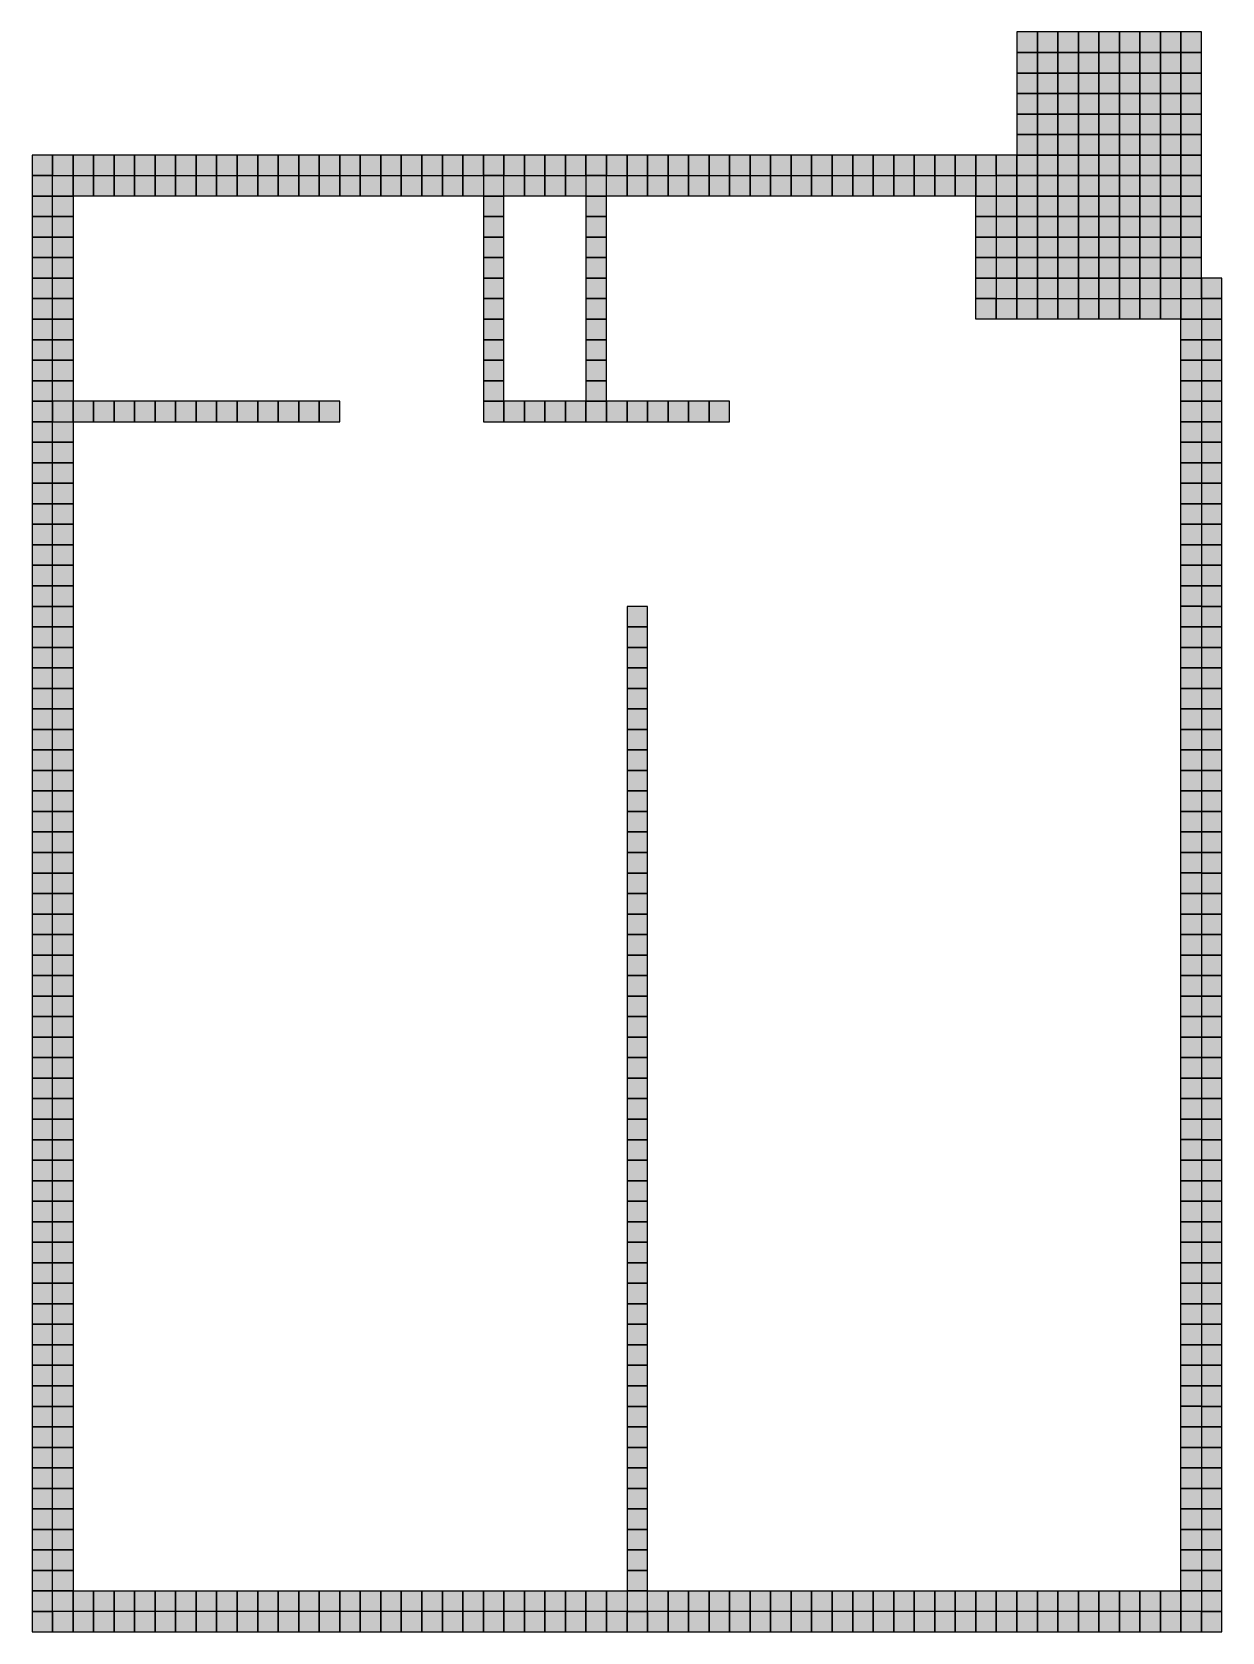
# Model space of a CAD drawing. Header units: inches. Extents: x 0.87 to 6.67, y 0.47 to 8.27.
import ezdxf

# ---------------------------------------------------------------- set-up
doc = ezdxf.new("R2010")
doc.units = ezdxf.units.IN
doc.header["$MEASUREMENT"] = 0
doc.layers.add('GRILLA PIXEL', color=7, linetype='Continuous')

# ---------------------------------------------------------------- blocks, each defined once
blk = doc.blocks.new('0-255-255-31-Muro alto')
at = {"layer": 'GRILLA PIXEL', "true_color": 0xffff1f}
h = blk.add_hatch(color=2, dxfattribs=at)
h.dxf.hatch_style = 1
h.paths.add_polyline_path([(0, 0), (-0.1, 0), (-0.1, -0.1), (0, -0.1)])
blk.add_lwpolyline([(-0.1, 0), (-0.1, -0.1), (0, -0.1), (0, 0)], close=True)
blk = doc.blocks.new('0-0-28-112-Muro auxiliar fichas esquinas')
at = {"layer": 'GRILLA PIXEL', "true_color": 0x001c70}
h = blk.add_hatch(color=166, dxfattribs=at)
h.dxf.hatch_style = 1
h.paths.add_polyline_path([(0, 0), (-0.1, 0), (-0.1, -0.1), (0, -0.1)])
blk.add_lwpolyline([(-0.1, 0), (-0.1, -0.1), (0, -0.1), (0, 0)], close=True)
blk = doc.blocks.new('0-255-0-0-Muro dormitorio principal')
h = blk.add_hatch(color=1)
h.dxf.hatch_style = 1
h.paths.add_polyline_path([(0, 0), (-0.1, 0), (-0.1, -0.1), (0, -0.1)])
blk.add_lwpolyline([(-0.1, 0), (-0.1, -0.1), (0, -0.1), (0, 0)], close=True)
blk = doc.blocks.new('0-255-135-15-Muro auxiliar escalera')
at = {"layer": 'GRILLA PIXEL', "true_color": 0xff870f}
h = blk.add_hatch(color=30, dxfattribs=at)
h.dxf.hatch_style = 1
h.paths.add_polyline_path([(0, 0), (-0.1, 0), (-0.1, -0.1), (0, -0.1)])
blk.add_lwpolyline([(-0.1, 0), (-0.1, -0.1), (0, -0.1), (0, 0)], close=True)
blk = doc.blocks.new('0-63-149-253-Muro fichas extremo')
at = {"layer": 'GRILLA PIXEL', "true_color": 0x3f95fd}
h = blk.add_hatch(color=153, dxfattribs=at)
h.dxf.hatch_style = 1
h.paths.add_polyline_path([(0, 0), (-0.1, 0), (-0.1, -0.1), (0, -0.1)])
blk.add_lwpolyline([(-0.1, 0), (-0.1, -0.1), (0, -0.1), (0, 0)], close=True)
blk = doc.blocks.new('0-203-204-205-Ventana principal')
at = {"layer": 'GRILLA PIXEL', "true_color": 0xcbcccd}
h = blk.add_hatch(color=254, dxfattribs=at)
h.dxf.hatch_style = 1
h.paths.add_polyline_path([(0, 0), (-0.1, 0), (-0.1, -0.1), (0, -0.1)])
blk.add_lwpolyline([(-0.1, 0), (-0.1, -0.1), (0, -0.1), (0, 0)], close=True)
blk = doc.blocks.new('1-94-64-02-auxiliar fichas extremo')
at = {"layer": 'GRILLA PIXEL', "true_color": 0x5e4002}
h = blk.add_hatch(color=48, dxfattribs=at)
h.dxf.hatch_style = 1
h.paths.add_polyline_path([(0, 0), (-0.1, 0), (-0.1, -0.1), (0, -0.1)])
blk.add_lwpolyline([(-0.1, 0), (-0.1, -0.1), (0, -0.1), (0, 0)], close=True)
blk = doc.blocks.new('0-5-68-255-Muro inicio conexion')
at = {"layer": 'GRILLA PIXEL', "true_color": 0x0544ff}
h = blk.add_hatch(color=160, dxfattribs=at)
h.dxf.hatch_style = 1
h.paths.add_polyline_path([(0, 0), (-0.1, 0), (-0.1, -0.1), (0, -0.1)])
blk.add_lwpolyline([(-0.1, 0), (-0.1, -0.1), (0, -0.1), (0, 0)], close=True)
blk = doc.blocks.new('1-125-217-63-auxiliar  ingresos')
at = {"layer": 'GRILLA PIXEL', "true_color": 0x7dd93f}
h = blk.add_hatch(color=83, dxfattribs=at)
h.dxf.hatch_style = 1
h.paths.add_polyline_path([(0, 0), (-0.1, 0), (-0.1, -0.1), (0, -0.1)])
blk.add_lwpolyline([(-0.1, 0), (-0.1, -0.1), (0, -0.1), (0, 0)], close=True)
blk = doc.blocks.new('0-255-31-255-Puerta ingreso')
at = {"layer": 'GRILLA PIXEL', "true_color": 0xff1fff}
h = blk.add_hatch(color=6, dxfattribs=at)
h.dxf.hatch_style = 1
h.paths.add_polyline_path([(0, 0), (-0.1, 0), (-0.1, -0.1), (0, -0.1)])
blk.add_lwpolyline([(-0.1, 0), (-0.1, -0.1), (0, -0.1), (0, 0)], close=True)
blk = doc.blocks.new('1-99-100-102-auxiliar lado interno')
at = {"lineweight": 70, "true_color": 0x636466}
h = blk.add_hatch(color=251, dxfattribs=at)
h.dxf.hatch_style = 1
h.paths.add_polyline_path([(-0.1, -0.1), (-0.1, 0), (0, 0), (0, -0.1)])
blk.add_lwpolyline([(0, 0), (0, -0.1), (-0.1, -0.1), (-0.1, 0)], close=True)
blk = doc.blocks.new('pixel extremo ventana')
h = blk.add_hatch(color=136)
h.dxf.hatch_style = 1
h.paths.add_polyline_path([(0, 0), (-0.1, 0), (-0.1, -0.1), (0, -0.1)])
blk.add_lwpolyline([(-0.1, 0), (-0.1, -0.1), (0, -0.1), (0, 0)], close=True)

msp = doc.modelspace()

# ---------------------------------------------------------------- block references
for name, p in [('1-125-217-63-auxiliar  ingresos', (5.7728, 8.2685)), ('1-125-217-63-auxiliar  ingresos', (5.8728, 8.2685)), ('1-125-217-63-auxiliar  ingresos', (5.9728, 8.2685)), ('1-125-217-63-auxiliar  ingresos', (6.0728, 8.2685)), ('1-125-217-63-auxiliar  ingresos', (6.1728, 8.2685)), ('1-125-217-63-auxiliar  ingresos', (6.2728, 8.2685)), ('1-125-217-63-auxiliar  ingresos', (6.3728, 8.2685)), ('1-125-217-63-auxiliar  ingresos', (6.4728, 8.2685)), ('1-125-217-63-auxiliar  ingresos', (6.5728, 8.2685)), ('1-125-217-63-auxiliar  ingresos', (5.7728, 8.1685)), ('1-125-217-63-auxiliar  ingresos', (5.8728, 8.1685)), ('1-125-217-63-auxiliar  ingresos', (5.9728, 8.1685)), ('1-125-217-63-auxiliar  ingresos', (6.0728, 8.1685)), ('1-125-217-63-auxiliar  ingresos', (6.1728, 8.1685)), ('1-125-217-63-auxiliar  ingresos', (6.2728, 8.1685)), ('1-125-217-63-auxiliar  ingresos', (6.3728, 8.1685)), ('1-125-217-63-auxiliar  ingresos', (6.4728, 8.1685)), ('1-125-217-63-auxiliar  ingresos', (6.5728, 8.1685)), ('1-125-217-63-auxiliar  ingresos', (5.7728, 8.0685)), ('1-125-217-63-auxiliar  ingresos', (5.8728, 8.0685)), ('1-125-217-63-auxiliar  ingresos', (5.9728, 8.0685)), ('1-125-217-63-auxiliar  ingresos', (6.0728, 8.0685)), ('1-125-217-63-auxiliar  ingresos', (6.1728, 8.0685)), ('1-125-217-63-auxiliar  ingresos', (6.2728, 8.0685)), ('1-125-217-63-auxiliar  ingresos', (6.3728, 8.0685)), ('1-125-217-63-auxiliar  ingresos', (6.4728, 8.0685)), ('1-125-217-63-auxiliar  ingresos', (6.5728, 8.0685)), ('1-125-217-63-auxiliar  ingresos', (5.7728, 7.9685)), ('1-125-217-63-auxiliar  ingresos', (5.8728, 7.9685)), ('1-125-217-63-auxiliar  ingresos', (5.9728, 7.9685)), ('1-125-217-63-auxiliar  ingresos', (6.0728, 7.9685)), ('1-125-217-63-auxiliar  ingresos', (6.1728, 7.9685)), ('1-125-217-63-auxiliar  ingresos', (6.2728, 7.9685)), ('1-125-217-63-auxiliar  ingresos', (6.3728, 7.9685)), ('1-125-217-63-auxiliar  ingresos', (6.4728, 7.9685)), ('1-125-217-63-auxiliar  ingresos', (6.5728, 7.9685)), ('1-125-217-63-auxiliar  ingresos', (5.7728, 7.8685)), ('1-125-217-63-auxiliar  ingresos', (5.8728, 7.8685)), ('1-125-217-63-auxiliar  ingresos', (5.9728, 7.8685)), ('1-125-217-63-auxiliar  ingresos', (6.0728, 7.8685)), ('1-125-217-63-auxiliar  ingresos', (6.1728, 7.8685)), ('1-125-217-63-auxiliar  ingresos', (6.2728, 7.8685)), ('1-125-217-63-auxiliar  ingresos', (6.3728, 7.8685)), ('1-125-217-63-auxiliar  ingresos', (6.4728, 7.8685)), ('1-125-217-63-auxiliar  ingresos', (6.5728, 7.8685)), ('1-125-217-63-auxiliar  ingresos', (5.7728, 7.7685)), ('1-125-217-63-auxiliar  ingresos', (5.8728, 7.7685)), ('1-125-217-63-auxiliar  ingresos', (5.9728, 7.7685)), ('1-125-217-63-auxiliar  ingresos', (6.0728, 7.7685)), ('1-125-217-63-auxiliar  ingresos', (6.1728, 7.7685)), ('1-125-217-63-auxiliar  ingresos', (6.2728, 7.7685)), ('1-125-217-63-auxiliar  ingresos', (6.3728, 7.7685)), ('1-125-217-63-auxiliar  ingresos', (6.4728, 7.7685)), ('1-125-217-63-auxiliar  ingresos', (6.5728, 7.7685)), ('0-255-135-15-Muro auxiliar escalera', (0.9728, 7.6685)), ('0-255-135-15-Muro auxiliar escalera', (1.0728, 7.6685)), ('0-63-149-253-Muro fichas extremo', (1.1728, 7.6685)), ('0-63-149-253-Muro fichas extremo', (1.2728, 7.6685)), ('0-63-149-253-Muro fichas extremo', (1.3728, 7.6685)), ('0-63-149-253-Muro fichas extremo', (1.4728, 7.6685)), ('0-63-149-253-Muro fichas extremo', (1.5728, 7.6685)), ('0-63-149-253-Muro fichas extremo', (1.6728, 7.6685)), ('0-63-149-253-Muro fichas extremo', (1.7728, 7.6685)), ('0-63-149-253-Muro fichas extremo', (1.8728, 7.6685)), ('0-63-149-253-Muro fichas extremo', (1.9728, 7.6685)), ('0-63-149-253-Muro fichas extremo', (2.0728, 7.6685)), ('0-63-149-253-Muro fichas extremo', (2.1728, 7.6685)), ('0-63-149-253-Muro fichas extremo', (2.2728, 7.6685)), ('0-63-149-253-Muro fichas extremo', (2.3728, 7.6685)), ('0-63-149-253-Muro fichas extremo', (2.4728, 7.6685)), ('0-63-149-253-Muro fichas extremo', (2.5728, 7.6685)), ('0-63-149-253-Muro fichas extremo', (2.6728, 7.6685)), ('0-63-149-253-Muro fichas extremo', (2.7728, 7.6685)), ('0-63-149-253-Muro fichas extremo', (2.8728, 7.6685)), ('0-63-149-253-Muro fichas extremo', (2.9728, 7.6685)), ('0-63-149-253-Muro fichas extremo', (3.0728, 7.6685)), ('0-63-149-253-Muro fichas extremo', (3.1728, 7.6685)), ('0-63-149-253-Muro fichas extremo', (3.2728, 7.6685)), ('0-63-149-253-Muro fichas extremo', (3.3728, 7.6685)), ('0-63-149-253-Muro fichas extremo', (3.4728, 7.6685)), ('0-63-149-253-Muro fichas extremo', (3.5728, 7.6685)), ('0-63-149-253-Muro fichas extremo', (3.6728, 7.6685)), ('0-63-149-253-Muro fichas extremo', (3.7728, 7.6685)), ('0-63-149-253-Muro fichas extremo', (3.8728, 7.6685)), ('0-63-149-253-Muro fichas extremo', (3.9728, 7.6685)), ('0-63-149-253-Muro fichas extremo', (4.0728, 7.6685)), ('0-63-149-253-Muro fichas extremo', (4.1728, 7.6685)), ('0-63-149-253-Muro fichas extremo', (4.2728, 7.6685)), ('0-63-149-253-Muro fichas extremo', (4.3728, 7.6685)), ('0-63-149-253-Muro fichas extremo', (4.4728, 7.6685)), ('0-63-149-253-Muro fichas extremo', (4.5728, 7.6685)), ('0-63-149-253-Muro fichas extremo', (4.6728, 7.6685)), ('0-63-149-253-Muro fichas extremo', (4.7728, 7.6685)), ('0-63-149-253-Muro fichas extremo', (4.8728, 7.6685)), ('0-63-149-253-Muro fichas extremo', (4.9728, 7.6685)), ('0-63-149-253-Muro fichas extremo', (5.0728, 7.6685)), ('0-63-149-253-Muro fichas extremo', (5.1728, 7.6685)), ('0-63-149-253-Muro fichas extremo', (5.2728, 7.6685)), ('0-63-149-253-Muro fichas extremo', (5.3728, 7.6685)), ('0-63-149-253-Muro fichas extremo', (5.4728, 7.6685)), ('0-5-68-255-Muro inicio conexion', (5.5728, 7.6685)), ('0-5-68-255-Muro inicio conexion', (5.6728, 7.6685)), ('1-125-217-63-auxiliar  ingresos', (5.7728, 7.6685)), ('1-125-217-63-auxiliar  ingresos', (5.8728, 7.6685)), ('1-125-217-63-auxiliar  ingresos', (5.9728, 7.6685)), ('1-125-217-63-auxiliar  ingresos', (6.0728, 7.6685)), ('1-125-217-63-auxiliar  ingresos', (6.1728, 7.6685)), ('1-125-217-63-auxiliar  ingresos', (6.2728, 7.6685)), ('1-125-217-63-auxiliar  ingresos', (6.3728, 7.6685)), ('1-125-217-63-auxiliar  ingresos', (6.4728, 7.6685)), ('1-125-217-63-auxiliar  ingresos', (6.5728, 7.6685)), ('0-255-255-31-Muro alto', (0.9728, 7.5685)), ('1-99-100-102-auxiliar lado interno', (1.0728, 7.5685)), ('1-99-100-102-auxiliar lado interno', (1.1728, 7.5685)), ('1-99-100-102-auxiliar lado interno', (1.2728, 7.5685)), ('1-99-100-102-auxiliar lado interno', (1.3728, 7.5685)), ('1-99-100-102-auxiliar lado interno', (1.4728, 7.5685)), ('1-99-100-102-auxiliar lado interno', (1.5728, 7.5685)), ('1-99-100-102-auxiliar lado interno', (1.6728, 7.5685)), ('1-99-100-102-auxiliar lado interno', (1.7728, 7.5685)), ('1-99-100-102-auxiliar lado interno', (1.8728, 7.5685)), ('1-99-100-102-auxiliar lado interno', (1.9728, 7.5685)), ('1-99-100-102-auxiliar lado interno', (2.0728, 7.5685)), ('1-99-100-102-auxiliar lado interno', (2.1728, 7.5685)), ('1-99-100-102-auxiliar lado interno', (2.2728, 7.5685)), ('1-99-100-102-auxiliar lado interno', (2.3728, 7.5685)), ('1-99-100-102-auxiliar lado interno', (2.4728, 7.5685)), ('1-99-100-102-auxiliar lado interno', (2.5728, 7.5685)), ('1-99-100-102-auxiliar lado interno', (2.6728, 7.5685)), ('1-99-100-102-auxiliar lado interno', (2.7728, 7.5685)), ('1-99-100-102-auxiliar lado interno', (2.8728, 7.5685)), ('1-99-100-102-auxiliar lado interno', (2.9728, 7.5685)), ('1-99-100-102-auxiliar lado interno', (3.0728, 7.5685)), ('0-255-255-31-Muro alto', (3.1728, 7.5685)), ('1-99-100-102-auxiliar lado interno', (3.2728, 7.5685)), ('1-99-100-102-auxiliar lado interno', (3.3728, 7.5685)), ('1-99-100-102-auxiliar lado interno', (3.4728, 7.5685)), ('1-99-100-102-auxiliar lado interno', (3.5728, 7.5685)), ('0-255-255-31-Muro alto', (3.6728, 7.5685)), ('1-99-100-102-auxiliar lado interno', (3.7728, 7.5685)), ('1-99-100-102-auxiliar lado interno', (3.8728, 7.5685)), ('1-99-100-102-auxiliar lado interno', (3.9728, 7.5685)), ('1-99-100-102-auxiliar lado interno', (4.0728, 7.5685)), ('1-99-100-102-auxiliar lado interno', (4.1728, 7.5685)), ('1-99-100-102-auxiliar lado interno', (4.2728, 7.5685)), ('1-99-100-102-auxiliar lado interno', (4.3728, 7.5685)), ('1-99-100-102-auxiliar lado interno', (4.4728, 7.5685)), ('1-99-100-102-auxiliar lado interno', (4.5728, 7.5685)), ('1-99-100-102-auxiliar lado interno', (4.6728, 7.5685)), ('1-99-100-102-auxiliar lado interno', (4.7728, 7.5685)), ('1-99-100-102-auxiliar lado interno', (4.8728, 7.5685)), ('1-99-100-102-auxiliar lado interno', (4.9728, 7.5685)), ('1-99-100-102-auxiliar lado interno', (5.0728, 7.5685)), ('1-99-100-102-auxiliar lado interno', (5.1728, 7.5685)), ('1-99-100-102-auxiliar lado interno', (5.2728, 7.5685)), ('1-99-100-102-auxiliar lado interno', (5.3728, 7.5685)), ('1-99-100-102-auxiliar lado interno', (5.4728, 7.5685)), ('1-99-100-102-auxiliar lado interno', (5.5728, 7.5685)), ('0-255-255-31-Muro alto', (5.6728, 7.5685)), ('1-125-217-63-auxiliar  ingresos', (5.7728, 7.5685)), ('1-125-217-63-auxiliar  ingresos', (5.8728, 7.5685)), ('1-125-217-63-auxiliar  ingresos', (5.9728, 7.5685)), ('1-125-217-63-auxiliar  ingresos', (6.0728, 7.5685)), ('1-125-217-63-auxiliar  ingresos', (6.1728, 7.5685)), ('1-125-217-63-auxiliar  ingresos', (6.2728, 7.5685)), ('1-125-217-63-auxiliar  ingresos', (6.3728, 7.5685)), ('1-125-217-63-auxiliar  ingresos', (6.4728, 7.5685)), ('1-125-217-63-auxiliar  ingresos', (6.5728, 7.5685)), ('0-255-255-31-Muro alto', (0.9728, 7.4685)), ('1-99-100-102-auxiliar lado interno', (1.0728, 7.4685)), ('0-255-255-31-Muro alto', (3.1728, 7.4685)), ('0-255-255-31-Muro alto', (3.6728, 7.4685)), ('1-99-100-102-auxiliar lado interno', (5.5728, 7.4685)), ('0-255-255-31-Muro alto', (5.6728, 7.4685)), ('1-125-217-63-auxiliar  ingresos', (5.7728, 7.4685)), ('1-125-217-63-auxiliar  ingresos', (5.8728, 7.4685)), ('1-125-217-63-auxiliar  ingresos', (5.9728, 7.4685)), ('1-125-217-63-auxiliar  ingresos', (6.0728, 7.4685)), ('1-125-217-63-auxiliar  ingresos', (6.1728, 7.4685)), ('1-125-217-63-auxiliar  ingresos', (6.2728, 7.4685)), ('1-125-217-63-auxiliar  ingresos', (6.3728, 7.4685)), ('1-125-217-63-auxiliar  ingresos', (6.4728, 7.4685)), ('1-125-217-63-auxiliar  ingresos', (6.5728, 7.4685)), ('0-255-255-31-Muro alto', (0.9728, 7.3685)), ('1-99-100-102-auxiliar lado interno', (1.0728, 7.3685)), ('0-255-255-31-Muro alto', (3.1728, 7.3685)), ('0-255-255-31-Muro alto', (3.6728, 7.3685)), ('1-99-100-102-auxiliar lado interno', (5.5728, 7.3685)), ('0-255-255-31-Muro alto', (5.6728, 7.3685)), ('1-125-217-63-auxiliar  ingresos', (5.7728, 7.3685)), ('1-125-217-63-auxiliar  ingresos', (5.8728, 7.3685)), ('1-125-217-63-auxiliar  ingresos', (5.9728, 7.3685)), ('1-125-217-63-auxiliar  ingresos', (6.0728, 7.3685)), ('1-125-217-63-auxiliar  ingresos', (6.1728, 7.3685)), ('1-125-217-63-auxiliar  ingresos', (6.2728, 7.3685)), ('1-125-217-63-auxiliar  ingresos', (6.3728, 7.3685)), ('1-125-217-63-auxiliar  ingresos', (6.4728, 7.3685)), ('1-125-217-63-auxiliar  ingresos', (6.5728, 7.3685)), ('0-255-255-31-Muro alto', (0.9728, 7.2685)), ('1-99-100-102-auxiliar lado interno', (1.0728, 7.2685)), ('0-255-255-31-Muro alto', (3.1728, 7.2685)), ('0-255-255-31-Muro alto', (3.6728, 7.2685)), ('1-99-100-102-auxiliar lado interno', (5.5728, 7.2685)), ('0-255-255-31-Muro alto', (5.6728, 7.2685)), ('1-125-217-63-auxiliar  ingresos', (5.7728, 7.2685)), ('1-125-217-63-auxiliar  ingresos', (5.8728, 7.2685)), ('1-125-217-63-auxiliar  ingresos', (5.9728, 7.2685)), ('1-125-217-63-auxiliar  ingresos', (6.0728, 7.2685)), ('1-125-217-63-auxiliar  ingresos', (6.1728, 7.2685)), ('1-125-217-63-auxiliar  ingresos', (6.2728, 7.2685)), ('1-125-217-63-auxiliar  ingresos', (6.3728, 7.2685)), ('1-125-217-63-auxiliar  ingresos', (6.4728, 7.2685)), ('1-125-217-63-auxiliar  ingresos', (6.5728, 7.2685)), ('0-255-255-31-Muro alto', (0.9728, 7.1685)), ('1-99-100-102-auxiliar lado interno', (1.0728, 7.1685)), ('0-255-255-31-Muro alto', (3.1728, 7.1685)), ('0-255-255-31-Muro alto', (3.6728, 7.1685)), ('1-99-100-102-auxiliar lado interno', (5.5728, 7.1685)), ('0-255-255-31-Muro alto', (5.6728, 7.1685)), ('1-125-217-63-auxiliar  ingresos', (5.7728, 7.1685)), ('1-125-217-63-auxiliar  ingresos', (5.8728, 7.1685)), ('1-125-217-63-auxiliar  ingresos', (5.9728, 7.1685)), ('1-125-217-63-auxiliar  ingresos', (6.0728, 7.1685)), ('1-125-217-63-auxiliar  ingresos', (6.1728, 7.1685)), ('1-125-217-63-auxiliar  ingresos', (6.2728, 7.1685)), ('1-125-217-63-auxiliar  ingresos', (6.3728, 7.1685)), ('1-125-217-63-auxiliar  ingresos', (6.4728, 7.1685)), ('1-125-217-63-auxiliar  ingresos', (6.5728, 7.1685)), ('0-255-255-31-Muro alto', (0.9728, 7.0685)), ('1-99-100-102-auxiliar lado interno', (1.0728, 7.0685)), ('0-255-255-31-Muro alto', (3.1728, 7.0685)), ('0-255-255-31-Muro alto', (3.6728, 7.0685)), ('1-99-100-102-auxiliar lado interno', (5.5728, 7.0685)), ('0-255-255-31-Muro alto', (5.6728, 7.0685)), ('0-255-31-255-Puerta ingreso', (5.7728, 7.0685)), ('0-255-31-255-Puerta ingreso', (5.8728, 7.0685)), ('0-255-31-255-Puerta ingreso', (5.9728, 7.0685)), ('0-255-31-255-Puerta ingreso', (6.0728, 7.0685)), ('0-255-31-255-Puerta ingreso', (6.1728, 7.0685)), ('0-255-31-255-Puerta ingreso', (6.2728, 7.0685)), ('0-255-31-255-Puerta ingreso', (6.3728, 7.0685)), ('0-255-31-255-Puerta ingreso', (6.4728, 7.0685)), ('0-255-31-255-Puerta ingreso', (6.5728, 7.0685)), ('0-5-68-255-Muro inicio conexion', (6.6728, 7.0685)), ('0-255-255-31-Muro alto', (0.9728, 6.9685)), ('1-99-100-102-auxiliar lado interno', (1.0728, 6.9685)), ('0-255-255-31-Muro alto', (3.1728, 6.9685)), ('0-255-255-31-Muro alto', (3.6728, 6.9685)), ('1-99-100-102-auxiliar lado interno', (5.5728, 6.9685)), ('1-99-100-102-auxiliar lado interno', (5.6728, 6.9685)), ('1-99-100-102-auxiliar lado interno', (5.7728, 6.9685)), ('1-99-100-102-auxiliar lado interno', (5.8728, 6.9685)), ('1-99-100-102-auxiliar lado interno', (5.9728, 6.9685)), ('1-99-100-102-auxiliar lado interno', (6.0728, 6.9685)), ('1-99-100-102-auxiliar lado interno', (6.1728, 6.9685)), ('1-99-100-102-auxiliar lado interno', (6.2728, 6.9685)), ('1-99-100-102-auxiliar lado interno', (6.3728, 6.9685)), ('1-99-100-102-auxiliar lado interno', (6.4728, 6.9685)), ('1-99-100-102-auxiliar lado interno', (6.5728, 6.9685)), ('0-5-68-255-Muro inicio conexion', (6.6728, 6.9685)), ('0-255-255-31-Muro alto', (0.9728, 6.8685)), ('1-99-100-102-auxiliar lado interno', (1.0728, 6.8685)), ('0-255-255-31-Muro alto', (3.1728, 6.8685)), ('0-255-255-31-Muro alto', (3.6728, 6.8685)), ('1-99-100-102-auxiliar lado interno', (6.5728, 6.8685)), ('0-63-149-253-Muro fichas extremo', (6.6728, 6.8685)), ('0-255-255-31-Muro alto', (0.9728, 6.7685)), ('1-99-100-102-auxiliar lado interno', (1.0728, 6.7685)), ('0-255-255-31-Muro alto', (3.1728, 6.7685)), ('0-255-255-31-Muro alto', (3.6728, 6.7685)), ('1-99-100-102-auxiliar lado interno', (6.5728, 6.7685)), ('0-255-255-31-Muro alto', (6.6728, 6.7685)), ('0-255-255-31-Muro alto', (0.9728, 6.6685)), ('1-99-100-102-auxiliar lado interno', (1.0728, 6.6685)), ('0-255-255-31-Muro alto', (3.1728, 6.6685)), ('0-255-255-31-Muro alto', (3.6728, 6.6685)), ('1-99-100-102-auxiliar lado interno', (6.5728, 6.6685)), ('0-255-255-31-Muro alto', (6.6728, 6.6684)), ('0-255-255-31-Muro alto', (0.9728, 6.5685)), ('1-99-100-102-auxiliar lado interno', (1.0728, 6.5685)), ('0-255-255-31-Muro alto', (3.1728, 6.5685)), ('0-255-255-31-Muro alto', (3.6728, 6.5685)), ('1-99-100-102-auxiliar lado interno', (6.5728, 6.5685)), ('0-255-255-31-Muro alto', (6.6728, 6.5684)), ('0-255-255-31-Muro alto', (0.9728, 6.4685)), ('0-255-255-31-Muro alto', (1.0728, 6.4685)), ('0-255-255-31-Muro alto', (1.1728, 6.4685)), ('0-255-255-31-Muro alto', (1.2728, 6.4685)), ('0-255-255-31-Muro alto', (1.3728, 6.4685)), ('0-255-255-31-Muro alto', (1.4728, 6.4685)), ('0-255-255-31-Muro alto', (1.5728, 6.4685)), ('0-255-255-31-Muro alto', (1.6728, 6.4685)), ('0-255-255-31-Muro alto', (1.7728, 6.4685)), ('0-255-255-31-Muro alto', (1.8728, 6.4685)), ('0-255-255-31-Muro alto', (1.9728, 6.4685)), ('0-255-255-31-Muro alto', (2.0728, 6.4685)), ('0-255-255-31-Muro alto', (2.1728, 6.4685)), ('0-255-255-31-Muro alto', (2.2728, 6.4685)), ('0-255-255-31-Muro alto', (2.3728, 6.4685)), ('0-255-255-31-Muro alto', (3.1728, 6.4685)), ('0-255-255-31-Muro alto', (3.2728, 6.4685)), ('0-255-255-31-Muro alto', (3.3728, 6.4685)), ('0-255-255-31-Muro alto', (3.4728, 6.4685)), ('0-255-255-31-Muro alto', (3.5728, 6.4685)), ('0-255-255-31-Muro alto', (3.6728, 6.4685)), ('0-255-255-31-Muro alto', (3.7728, 6.4685)), ('0-255-255-31-Muro alto', (3.8728, 6.4685)), ('0-255-255-31-Muro alto', (3.9728, 6.4685)), ('0-255-255-31-Muro alto', (4.0728, 6.4685)), ('0-255-255-31-Muro alto', (4.1728, 6.4685)), ('0-255-255-31-Muro alto', (4.2728, 6.4685)), ('1-99-100-102-auxiliar lado interno', (6.5728, 6.4685)), ('0-255-255-31-Muro alto', (6.6728, 6.4684)), ('0-255-0-0-Muro dormitorio principal', (0.9728, 6.3685)), ('1-99-100-102-auxiliar lado interno', (1.0728, 6.3685)), ('1-99-100-102-auxiliar lado interno', (6.5728, 6.3685)), ('0-255-255-31-Muro alto', (6.6728, 6.3684)), ('0-255-0-0-Muro dormitorio principal', (0.9728, 6.2685)), ('1-99-100-102-auxiliar lado interno', (1.0728, 6.2685)), ('1-99-100-102-auxiliar lado interno', (6.5728, 6.2685)), ('0-255-255-31-Muro alto', (6.6728, 6.2684)), ('0-255-0-0-Muro dormitorio principal', (0.9728, 6.1685)), ('1-99-100-102-auxiliar lado interno', (1.0728, 6.1685)), ('1-99-100-102-auxiliar lado interno', (6.5728, 6.1685)), ('0-255-255-31-Muro alto', (6.6728, 6.1684)), ('0-255-0-0-Muro dormitorio principal', (0.9728, 6.0685)), ('1-99-100-102-auxiliar lado interno', (1.0728, 6.0685)), ('1-99-100-102-auxiliar lado interno', (6.5728, 6.0685)), ('0-255-255-31-Muro alto', (6.6728, 6.0684)), ('0-255-0-0-Muro dormitorio principal', (0.9728, 5.9685)), ('1-99-100-102-auxiliar lado interno', (1.0728, 5.9685)), ('1-99-100-102-auxiliar lado interno', (6.5728, 5.9685)), ('0-255-255-31-Muro alto', (6.6728, 5.9684)), ('0-255-0-0-Muro dormitorio principal', (0.9728, 5.8685)), ('1-99-100-102-auxiliar lado interno', (1.0728, 5.8685)), ('1-99-100-102-auxiliar lado interno', (6.5728, 5.8685)), ('0-255-255-31-Muro alto', (6.6728, 5.8685)), ('0-255-0-0-Muro dormitorio principal', (0.9728, 5.7685)), ('1-99-100-102-auxiliar lado interno', (1.0728, 5.7685)), ('1-99-100-102-auxiliar lado interno', (6.5728, 5.7685)), ('0-255-255-31-Muro alto', (6.6728, 5.7685)), ('0-255-0-0-Muro dormitorio principal', (0.9728, 5.6685)), ('1-99-100-102-auxiliar lado interno', (1.0728, 5.6685)), ('1-99-100-102-auxiliar lado interno', (6.5728, 5.6685)), ('0-255-255-31-Muro alto', (6.6728, 5.6685)), ('0-255-0-0-Muro dormitorio principal', (0.9728, 5.5685)), ('1-99-100-102-auxiliar lado interno', (1.0728, 5.5685)), ('1-99-100-102-auxiliar lado interno', (6.5728, 5.5686)), ('0-255-255-31-Muro alto', (6.6728, 5.5685)), ('0-255-0-0-Muro dormitorio principal', (0.9728, 5.4685)), ('1-99-100-102-auxiliar lado interno', (1.0728, 5.4685)), ('0-255-255-31-Muro alto', (3.8728, 5.4685)), ('1-99-100-102-auxiliar lado interno', (6.5728, 5.4686)), ('0-255-255-31-Muro alto', (6.6728, 5.4685)), ('0-255-0-0-Muro dormitorio principal', (0.9728, 5.3685)), ('1-99-100-102-auxiliar lado interno', (1.0728, 5.3685)), ('0-255-255-31-Muro alto', (3.8728, 5.3685)), ('1-99-100-102-auxiliar lado interno', (6.5728, 5.3686)), ('0-255-255-31-Muro alto', (6.6728, 5.3685)), ('0-255-0-0-Muro dormitorio principal', (0.9728, 5.2685)), ('1-99-100-102-auxiliar lado interno', (1.0728, 5.2685)), ('0-255-255-31-Muro alto', (3.8728, 5.2685)), ('1-99-100-102-auxiliar lado interno', (6.5728, 5.2686)), ('0-255-255-31-Muro alto', (6.6728, 5.2685)), ('0-255-0-0-Muro dormitorio principal', (0.9728, 5.1685)), ('1-99-100-102-auxiliar lado interno', (1.0728, 5.1685)), ('0-255-255-31-Muro alto', (3.8728, 5.1685)), ('1-99-100-102-auxiliar lado interno', (6.5728, 5.1686)), ('0-255-255-31-Muro alto', (6.6728, 5.1685)), ('0-255-0-0-Muro dormitorio principal', (0.9728, 5.0685)), ('1-99-100-102-auxiliar lado interno', (1.0728, 5.0685)), ('0-255-255-31-Muro alto', (3.8728, 5.0685)), ('1-99-100-102-auxiliar lado interno', (6.5728, 5.0686)), ('0-255-255-31-Muro alto', (6.6728, 5.0685)), ('0-255-0-0-Muro dormitorio principal', (0.9728, 4.9685)), ('1-99-100-102-auxiliar lado interno', (1.0728, 4.9685)), ('0-255-255-31-Muro alto', (3.8728, 4.9685)), ('1-99-100-102-auxiliar lado interno', (6.5728, 4.9686)), ('0-255-255-31-Muro alto', (6.6728, 4.9685)), ('0-255-0-0-Muro dormitorio principal', (0.9728, 4.8685)), ('1-99-100-102-auxiliar lado interno', (1.0728, 4.8685)), ('0-255-255-31-Muro alto', (3.8728, 4.8685)), ('1-99-100-102-auxiliar lado interno', (6.5728, 4.8686)), ('0-255-255-31-Muro alto', (6.6728, 4.8685)), ('0-255-0-0-Muro dormitorio principal', (0.9728, 4.7685)), ('1-99-100-102-auxiliar lado interno', (1.0728, 4.7685)), ('0-255-255-31-Muro alto', (3.8728, 4.7685)), ('1-99-100-102-auxiliar lado interno', (6.5728, 4.7686)), ('0-255-255-31-Muro alto', (6.6728, 4.7685)), ('0-255-0-0-Muro dormitorio principal', (0.9728, 4.6685)), ('1-99-100-102-auxiliar lado interno', (1.0728, 4.6685)), ('0-255-255-31-Muro alto', (3.8728, 4.6685)), ('1-99-100-102-auxiliar lado interno', (6.5728, 4.6686)), ('0-255-255-31-Muro alto', (6.6728, 4.6685)), ('0-255-0-0-Muro dormitorio principal', (0.9728, 4.5685)), ('1-99-100-102-auxiliar lado interno', (1.0728, 4.5685)), ('0-255-255-31-Muro alto', (3.8728, 4.5685)), ('1-99-100-102-auxiliar lado interno', (6.5728, 4.5686)), ('0-255-255-31-Muro alto', (6.6728, 4.5685)), ('0-255-0-0-Muro dormitorio principal', (0.9728, 4.4685)), ('1-99-100-102-auxiliar lado interno', (1.0728, 4.4685)), ('0-255-255-31-Muro alto', (3.8728, 4.4685)), ('1-99-100-102-auxiliar lado interno', (6.5728, 4.4686)), ('0-255-255-31-Muro alto', (6.6728, 4.4685)), ('0-255-0-0-Muro dormitorio principal', (0.9728, 4.3685)), ('1-99-100-102-auxiliar lado interno', (1.0728, 4.3685)), ('0-255-255-31-Muro alto', (3.8728, 4.3685)), ('1-99-100-102-auxiliar lado interno', (6.5728, 4.3686)), ('0-255-255-31-Muro alto', (6.6728, 4.3685)), ('0-255-0-0-Muro dormitorio principal', (0.9728, 4.2685)), ('1-99-100-102-auxiliar lado interno', (1.0728, 4.2685)), ('0-255-255-31-Muro alto', (3.8728, 4.2685)), ('1-99-100-102-auxiliar lado interno', (6.5728, 4.2686)), ('0-255-255-31-Muro alto', (6.6728, 4.2685)), ('0-255-0-0-Muro dormitorio principal', (0.9728, 4.1685)), ('1-99-100-102-auxiliar lado interno', (1.0728, 4.1685)), ('0-255-255-31-Muro alto', (3.8728, 4.1685)), ('1-99-100-102-auxiliar lado interno', (6.5728, 4.1686)), ('0-255-255-31-Muro alto', (6.6728, 4.1685)), ('0-255-0-0-Muro dormitorio principal', (0.9728, 4.0685)), ('1-99-100-102-auxiliar lado interno', (1.0728, 4.0685)), ('0-255-255-31-Muro alto', (3.8728, 4.0685)), ('1-99-100-102-auxiliar lado interno', (6.5728, 4.0686)), ('0-255-255-31-Muro alto', (6.6728, 4.0685)), ('0-255-0-0-Muro dormitorio principal', (0.9728, 3.9685)), ('1-99-100-102-auxiliar lado interno', (1.0728, 3.9685)), ('0-255-255-31-Muro alto', (3.8728, 3.9685)), ('1-99-100-102-auxiliar lado interno', (6.5728, 3.9686)), ('0-255-255-31-Muro alto', (6.6728, 3.9685)), ('0-255-0-0-Muro dormitorio principal', (0.9728, 3.8685)), ('1-99-100-102-auxiliar lado interno', (1.0728, 3.8685)), ('0-255-255-31-Muro alto', (3.8728, 3.8685)), ('1-99-100-102-auxiliar lado interno', (6.5728, 3.8686)), ('0-255-255-31-Muro alto', (6.6728, 3.8685)), ('0-255-0-0-Muro dormitorio principal', (0.9728, 3.7685)), ('1-99-100-102-auxiliar lado interno', (1.0728, 3.7685)), ('0-255-255-31-Muro alto', (3.8728, 3.7685)), ('1-99-100-102-auxiliar lado interno', (6.5728, 3.7686)), ('0-255-255-31-Muro alto', (6.6728, 3.7685)), ('0-255-0-0-Muro dormitorio principal', (0.9728, 3.6685)), ('1-99-100-102-auxiliar lado interno', (1.0728, 3.6685)), ('0-255-255-31-Muro alto', (3.8728, 3.6685)), ('1-99-100-102-auxiliar lado interno', (6.5728, 3.6686)), ('0-255-255-31-Muro alto', (6.6728, 3.6685)), ('0-255-0-0-Muro dormitorio principal', (0.9728, 3.5685)), ('1-99-100-102-auxiliar lado interno', (1.0728, 3.5685)), ('0-255-255-31-Muro alto', (3.8728, 3.5685)), ('1-99-100-102-auxiliar lado interno', (6.5728, 3.5686)), ('0-255-255-31-Muro alto', (6.6728, 3.5685)), ('0-255-0-0-Muro dormitorio principal', (0.9728, 3.4685)), ('1-99-100-102-auxiliar lado interno', (1.0728, 3.4685)), ('0-255-255-31-Muro alto', (3.8728, 3.4685)), ('1-99-100-102-auxiliar lado interno', (6.5728, 3.4686)), ('0-255-255-31-Muro alto', (6.6728, 3.4685)), ('0-255-0-0-Muro dormitorio principal', (0.9728, 3.3685)), ('1-99-100-102-auxiliar lado interno', (1.0728, 3.3685)), ('0-255-255-31-Muro alto', (3.8728, 3.3685)), ('1-99-100-102-auxiliar lado interno', (6.5728, 3.3686)), ('0-255-255-31-Muro alto', (6.6728, 3.3685)), ('0-255-0-0-Muro dormitorio principal', (0.9728, 3.2685)), ('1-99-100-102-auxiliar lado interno', (1.0728, 3.2685)), ('0-255-255-31-Muro alto', (3.8728, 3.2685)), ('1-99-100-102-auxiliar lado interno', (6.5728, 3.2686)), ('0-255-255-31-Muro alto', (6.6728, 3.2685)), ('0-255-0-0-Muro dormitorio principal', (0.9728, 3.1685)), ('1-99-100-102-auxiliar lado interno', (1.0728, 3.1685)), ('0-255-255-31-Muro alto', (3.8728, 3.1685)), ('1-99-100-102-auxiliar lado interno', (6.5728, 3.1686)), ('0-255-255-31-Muro alto', (6.6728, 3.1685)), ('0-255-0-0-Muro dormitorio principal', (0.9728, 3.0685)), ('1-99-100-102-auxiliar lado interno', (1.0728, 3.0685)), ('0-255-255-31-Muro alto', (3.8728, 3.0685)), ('1-99-100-102-auxiliar lado interno', (6.5728, 3.0686)), ('0-255-255-31-Muro alto', (6.6728, 3.0685)), ('0-255-0-0-Muro dormitorio principal', (0.9728, 2.9685)), ('1-99-100-102-auxiliar lado interno', (1.0728, 2.9685)), ('0-255-255-31-Muro alto', (3.8728, 2.9685)), ('1-99-100-102-auxiliar lado interno', (6.5728, 2.9686)), ('0-255-255-31-Muro alto', (6.6728, 2.9685)), ('0-255-0-0-Muro dormitorio principal', (0.9728, 2.8685)), ('1-99-100-102-auxiliar lado interno', (1.0728, 2.8685)), ('0-255-255-31-Muro alto', (3.8728, 2.8685)), ('1-99-100-102-auxiliar lado interno', (6.5728, 2.8686)), ('0-255-255-31-Muro alto', (6.6728, 2.8685)), ('0-255-0-0-Muro dormitorio principal', (0.9728, 2.7685)), ('1-99-100-102-auxiliar lado interno', (1.0728, 2.7685)), ('0-255-255-31-Muro alto', (3.8728, 2.7685)), ('1-99-100-102-auxiliar lado interno', (6.5728, 2.7687)), ('0-255-255-31-Muro alto', (6.6728, 2.7685)), ('0-255-0-0-Muro dormitorio principal', (0.9728, 2.6685)), ('1-99-100-102-auxiliar lado interno', (1.0728, 2.6685)), ('0-255-255-31-Muro alto', (3.8728, 2.6685)), ('1-99-100-102-auxiliar lado interno', (6.5728, 2.6687)), ('0-255-255-31-Muro alto', (6.6728, 2.6685)), ('0-255-0-0-Muro dormitorio principal', (0.9728, 2.5685)), ('1-99-100-102-auxiliar lado interno', (1.0728, 2.5685)), ('0-255-255-31-Muro alto', (3.8728, 2.5685)), ('1-99-100-102-auxiliar lado interno', (6.5728, 2.5687)), ('0-255-255-31-Muro alto', (6.6728, 2.5685)), ('0-255-0-0-Muro dormitorio principal', (0.9728, 2.4685)), ('1-99-100-102-auxiliar lado interno', (1.0728, 2.4685)), ('0-255-255-31-Muro alto', (3.8728, 2.4685)), ('1-99-100-102-auxiliar lado interno', (6.5728, 2.4687)), ('0-255-255-31-Muro alto', (6.6728, 2.4685)), ('0-255-0-0-Muro dormitorio principal', (0.9728, 2.3685)), ('1-99-100-102-auxiliar lado interno', (1.0728, 2.3685)), ('0-255-255-31-Muro alto', (3.8728, 2.3685)), ('1-99-100-102-auxiliar lado interno', (6.5728, 2.3687)), ('0-255-255-31-Muro alto', (6.6728, 2.3685)), ('0-255-0-0-Muro dormitorio principal', (0.9728, 2.2685)), ('1-99-100-102-auxiliar lado interno', (1.0728, 2.2685)), ('0-255-255-31-Muro alto', (3.8728, 2.2685)), ('1-99-100-102-auxiliar lado interno', (6.5728, 2.2687)), ('0-255-255-31-Muro alto', (6.6728, 2.2685)), ('0-255-0-0-Muro dormitorio principal', (0.9728, 2.1685)), ('1-99-100-102-auxiliar lado interno', (1.0728, 2.1685)), ('0-255-255-31-Muro alto', (3.8728, 2.1685)), ('1-99-100-102-auxiliar lado interno', (6.5728, 2.1687)), ('0-255-255-31-Muro alto', (6.6728, 2.1685)), ('0-255-0-0-Muro dormitorio principal', (0.9728, 2.0685)), ('1-99-100-102-auxiliar lado interno', (1.0728, 2.0685)), ('0-255-255-31-Muro alto', (3.8728, 2.0685)), ('1-99-100-102-auxiliar lado interno', (6.5728, 2.0687)), ('0-255-255-31-Muro alto', (6.6728, 2.0685)), ('0-255-0-0-Muro dormitorio principal', (0.9728, 1.9685)), ('1-99-100-102-auxiliar lado interno', (1.0728, 1.9685)), ('0-255-255-31-Muro alto', (3.8728, 1.9685)), ('1-99-100-102-auxiliar lado interno', (6.5728, 1.9687)), ('0-255-255-31-Muro alto', (6.6728, 1.9685)), ('0-255-0-0-Muro dormitorio principal', (0.9728, 1.8685)), ('1-99-100-102-auxiliar lado interno', (1.0728, 1.8685)), ('0-255-255-31-Muro alto', (3.8728, 1.8685)), ('1-99-100-102-auxiliar lado interno', (6.5728, 1.8687)), ('0-255-255-31-Muro alto', (6.6728, 1.8685)), ('0-255-0-0-Muro dormitorio principal', (0.9728, 1.7685)), ('1-99-100-102-auxiliar lado interno', (1.0728, 1.7685)), ('0-255-255-31-Muro alto', (3.8728, 1.7685)), ('1-99-100-102-auxiliar lado interno', (6.5728, 1.7687)), ('0-255-255-31-Muro alto', (6.6728, 1.7685)), ('0-255-0-0-Muro dormitorio principal', (0.9728, 1.6685)), ('1-99-100-102-auxiliar lado interno', (1.0728, 1.6685)), ('0-255-255-31-Muro alto', (3.8728, 1.6685)), ('1-99-100-102-auxiliar lado interno', (6.5728, 1.6687)), ('0-255-255-31-Muro alto', (6.6728, 1.6685)), ('0-255-0-0-Muro dormitorio principal', (0.9728, 1.5685)), ('1-99-100-102-auxiliar lado interno', (1.0728, 1.5685)), ('0-255-255-31-Muro alto', (3.8728, 1.5685)), ('1-99-100-102-auxiliar lado interno', (6.5728, 1.5687)), ('0-255-255-31-Muro alto', (6.6728, 1.5685)), ('0-255-0-0-Muro dormitorio principal', (0.9728, 1.4685)), ('1-99-100-102-auxiliar lado interno', (1.0728, 1.4685)), ('0-255-255-31-Muro alto', (3.8728, 1.4685)), ('1-99-100-102-auxiliar lado interno', (6.5728, 1.4687)), ('0-255-255-31-Muro alto', (6.6728, 1.4685)), ('0-255-0-0-Muro dormitorio principal', (0.9728, 1.3685)), ('1-99-100-102-auxiliar lado interno', (1.0728, 1.3685)), ('0-255-255-31-Muro alto', (3.8728, 1.3685)), ('1-99-100-102-auxiliar lado interno', (6.5728, 1.3687)), ('0-255-255-31-Muro alto', (6.6728, 1.3685)), ('0-255-0-0-Muro dormitorio principal', (0.9728, 1.2685)), ('1-99-100-102-auxiliar lado interno', (1.0728, 1.2685)), ('0-255-255-31-Muro alto', (3.8728, 1.2685)), ('1-99-100-102-auxiliar lado interno', (6.5728, 1.2687)), ('0-255-255-31-Muro alto', (6.6728, 1.2685)), ('0-255-0-0-Muro dormitorio principal', (0.9728, 1.1685)), ('1-99-100-102-auxiliar lado interno', (1.0728, 1.1685)), ('0-255-255-31-Muro alto', (3.8728, 1.1685)), ('1-99-100-102-auxiliar lado interno', (6.5728, 1.1687)), ('0-255-255-31-Muro alto', (6.6728, 1.1685)), ('0-255-0-0-Muro dormitorio principal', (0.9728, 1.0685)), ('1-99-100-102-auxiliar lado interno', (1.0728, 1.0685)), ('0-255-255-31-Muro alto', (3.8728, 1.0685)), ('1-99-100-102-auxiliar lado interno', (6.5728, 1.0687)), ('0-255-255-31-Muro alto', (6.6728, 1.0685)), ('0-255-0-0-Muro dormitorio principal', (0.9728, 0.9685)), ('1-99-100-102-auxiliar lado interno', (1.0728, 0.9685)), ('0-255-255-31-Muro alto', (3.8728, 0.9685)), ('1-99-100-102-auxiliar lado interno', (6.5728, 0.9687)), ('0-255-255-31-Muro alto', (6.6728, 0.9685)), ('0-255-0-0-Muro dormitorio principal', (0.9728, 0.8685)), ('1-99-100-102-auxiliar lado interno', (1.0728, 0.8685)), ('0-255-255-31-Muro alto', (3.8728, 0.8685)), ('1-99-100-102-auxiliar lado interno', (6.5728, 0.8687)), ('0-255-255-31-Muro alto', (6.6728, 0.8685)), ('0-255-0-0-Muro dormitorio principal', (0.9728, 0.7685)), ('1-99-100-102-auxiliar lado interno', (1.0728, 0.7685)), ('0-255-255-31-Muro alto', (3.8728, 0.7685)), ('1-99-100-102-auxiliar lado interno', (6.5728, 0.7687)), ('0-255-255-31-Muro alto', (6.6728, 0.7685)), ('0-255-0-0-Muro dormitorio principal', (0.9728, 0.6685)), ('1-99-100-102-auxiliar lado interno', (1.0728, 0.6685)), ('1-99-100-102-auxiliar lado interno', (1.1728, 0.6685)), ('1-99-100-102-auxiliar lado interno', (1.2728, 0.6685)), ('1-99-100-102-auxiliar lado interno', (1.3728, 0.6685)), ('1-99-100-102-auxiliar lado interno', (1.4728, 0.6685)), ('1-99-100-102-auxiliar lado interno', (1.5728, 0.6685)), ('1-99-100-102-auxiliar lado interno', (1.6728, 0.6685)), ('1-99-100-102-auxiliar lado interno', (1.7728, 0.6685)), ('1-99-100-102-auxiliar lado interno', (1.8728, 0.6685)), ('1-99-100-102-auxiliar lado interno', (1.9728, 0.6685)), ('1-99-100-102-auxiliar lado interno', (2.0728, 0.6685)), ('1-99-100-102-auxiliar lado interno', (2.1728, 0.6685)), ('1-99-100-102-auxiliar lado interno', (2.2728, 0.6685)), ('1-99-100-102-auxiliar lado interno', (2.3728, 0.6685)), ('1-99-100-102-auxiliar lado interno', (2.4728, 0.6685)), ('1-99-100-102-auxiliar lado interno', (2.5728, 0.6685)), ('1-99-100-102-auxiliar lado interno', (2.6728, 0.6685)), ('1-99-100-102-auxiliar lado interno', (2.7728, 0.6685)), ('1-99-100-102-auxiliar lado interno', (2.8728, 0.6685)), ('1-99-100-102-auxiliar lado interno', (2.9728, 0.6685)), ('1-99-100-102-auxiliar lado interno', (3.0728, 0.6685)), ('1-99-100-102-auxiliar lado interno', (3.1728, 0.6685)), ('1-99-100-102-auxiliar lado interno', (3.2728, 0.6685)), ('1-99-100-102-auxiliar lado interno', (3.3728, 0.6685)), ('1-99-100-102-auxiliar lado interno', (3.4728, 0.6685)), ('1-99-100-102-auxiliar lado interno', (3.5728, 0.6685)), ('1-99-100-102-auxiliar lado interno', (3.6728, 0.6685)), ('1-99-100-102-auxiliar lado interno', (3.7728, 0.6685)), ('0-255-255-31-Muro alto', (3.8728, 0.6685)), ('1-99-100-102-auxiliar lado interno', (3.9728, 0.6685)), ('1-99-100-102-auxiliar lado interno', (4.0728, 0.6685)), ('1-99-100-102-auxiliar lado interno', (4.1728, 0.6685)), ('1-99-100-102-auxiliar lado interno', (4.2728, 0.6685)), ('1-99-100-102-auxiliar lado interno', (4.3728, 0.6685)), ('1-99-100-102-auxiliar lado interno', (4.4728, 0.6685)), ('1-99-100-102-auxiliar lado interno', (4.5728, 0.6685)), ('1-99-100-102-auxiliar lado interno', (4.6728, 0.6685)), ('1-99-100-102-auxiliar lado interno', (4.7728, 0.6685)), ('1-99-100-102-auxiliar lado interno', (4.8728, 0.6685)), ('1-99-100-102-auxiliar lado interno', (4.9728, 0.6685)), ('1-99-100-102-auxiliar lado interno', (5.0728, 0.6685)), ('1-99-100-102-auxiliar lado interno', (5.1728, 0.6685)), ('1-99-100-102-auxiliar lado interno', (5.2728, 0.6685)), ('1-99-100-102-auxiliar lado interno', (5.3728, 0.6685)), ('1-99-100-102-auxiliar lado interno', (5.4728, 0.6685)), ('1-99-100-102-auxiliar lado interno', (5.5728, 0.6685)), ('1-99-100-102-auxiliar lado interno', (5.6728, 0.6685)), ('1-99-100-102-auxiliar lado interno', (5.7728, 0.6685)), ('1-99-100-102-auxiliar lado interno', (5.8728, 0.6685)), ('1-99-100-102-auxiliar lado interno', (5.9728, 0.6685)), ('1-99-100-102-auxiliar lado interno', (6.0728, 0.6685)), ('1-99-100-102-auxiliar lado interno', (6.1728, 0.6685)), ('1-99-100-102-auxiliar lado interno', (6.2728, 0.6685)), ('1-99-100-102-auxiliar lado interno', (6.3728, 0.6685)), ('1-99-100-102-auxiliar lado interno', (6.4728, 0.6685)), ('1-99-100-102-auxiliar lado interno', (6.5728, 0.6685)), ('0-0-28-112-Muro auxiliar fichas esquinas', (6.6728, 0.6685)), ('1-94-64-02-auxiliar fichas extremo', (0.9728, 0.5685)), ('pixel extremo ventana', (1.0728, 0.5685)), ('0-203-204-205-Ventana principal', (1.1728, 0.5685)), ('0-203-204-205-Ventana principal', (1.2728, 0.5685)), ('0-203-204-205-Ventana principal', (1.3728, 0.5685)), ('0-203-204-205-Ventana principal', (1.4728, 0.5685)), ('0-203-204-205-Ventana principal', (1.5728, 0.5685)), ('0-203-204-205-Ventana principal', (1.6728, 0.5685)), ('0-203-204-205-Ventana principal', (1.7728, 0.5685)), ('0-203-204-205-Ventana principal', (1.8728, 0.5685)), ('0-203-204-205-Ventana principal', (1.9728, 0.5685)), ('0-203-204-205-Ventana principal', (2.0728, 0.5685)), ('0-203-204-205-Ventana principal', (2.1728, 0.5685)), ('0-203-204-205-Ventana principal', (2.2728, 0.5685)), ('0-203-204-205-Ventana principal', (2.3728, 0.5685)), ('0-203-204-205-Ventana principal', (2.4728, 0.5685)), ('pixel extremo ventana', (2.5728, 0.5685)), ('0-255-255-31-Muro alto', (2.6728, 0.5685)), ('0-255-255-31-Muro alto', (2.7728, 0.5685)), ('0-255-255-31-Muro alto', (2.8728, 0.5685)), ('0-255-255-31-Muro alto', (2.9728, 0.5685)), ('0-255-255-31-Muro alto', (3.0728, 0.5685)), ('0-255-255-31-Muro alto', (3.1728, 0.5685)), ('0-255-255-31-Muro alto', (3.2728, 0.5685)), ('0-255-255-31-Muro alto', (3.3728, 0.5685)), ('0-255-255-31-Muro alto', (3.4728, 0.5685)), ('0-255-255-31-Muro alto', (3.5728, 0.5685)), ('0-255-255-31-Muro alto', (3.6728, 0.5685)), ('0-255-255-31-Muro alto', (3.7728, 0.5685)), ('0-255-255-31-Muro alto', (3.8728, 0.5685)), ('0-255-255-31-Muro alto', (3.9728, 0.5685)), ('0-255-255-31-Muro alto', (4.0728, 0.5685)), ('0-255-255-31-Muro alto', (4.1728, 0.5685)), ('0-255-255-31-Muro alto', (4.2728, 0.5685)), ('0-255-255-31-Muro alto', (4.3728, 0.5685)), ('0-255-255-31-Muro alto', (4.4728, 0.5685)), ('0-255-255-31-Muro alto', (4.5728, 0.5685)), ('pixel extremo ventana', (4.6728, 0.5685)), ('0-203-204-205-Ventana principal', (4.7728, 0.5685)), ('0-203-204-205-Ventana principal', (4.8728, 0.5685)), ('0-203-204-205-Ventana principal', (4.9728, 0.5685)), ('0-203-204-205-Ventana principal', (5.0728, 0.5685)), ('0-203-204-205-Ventana principal', (5.1728, 0.5685)), ('0-203-204-205-Ventana principal', (5.2728, 0.5685)), ('0-203-204-205-Ventana principal', (5.3728, 0.5685)), ('0-203-204-205-Ventana principal', (5.4728, 0.5685)), ('0-203-204-205-Ventana principal', (5.5728, 0.5685)), ('0-203-204-205-Ventana principal', (5.6728, 0.5685)), ('0-203-204-205-Ventana principal', (5.7728, 0.5685)), ('0-203-204-205-Ventana principal', (5.8728, 0.5685)), ('0-203-204-205-Ventana principal', (5.9728, 0.5685)), ('0-203-204-205-Ventana principal', (6.0728, 0.5685)), ('0-203-204-205-Ventana principal', (6.1728, 0.5685)), ('0-203-204-205-Ventana principal', (6.2728, 0.5685)), ('0-203-204-205-Ventana principal', (6.3728, 0.5685)), ('0-203-204-205-Ventana principal', (6.4728, 0.5685)), ('pixel extremo ventana', (6.5728, 0.5685)), ('0-0-28-112-Muro auxiliar fichas esquinas', (6.6728, 0.5685))]:
    msp.add_blockref(name, p)

doc.saveas('drawing.dxf')
